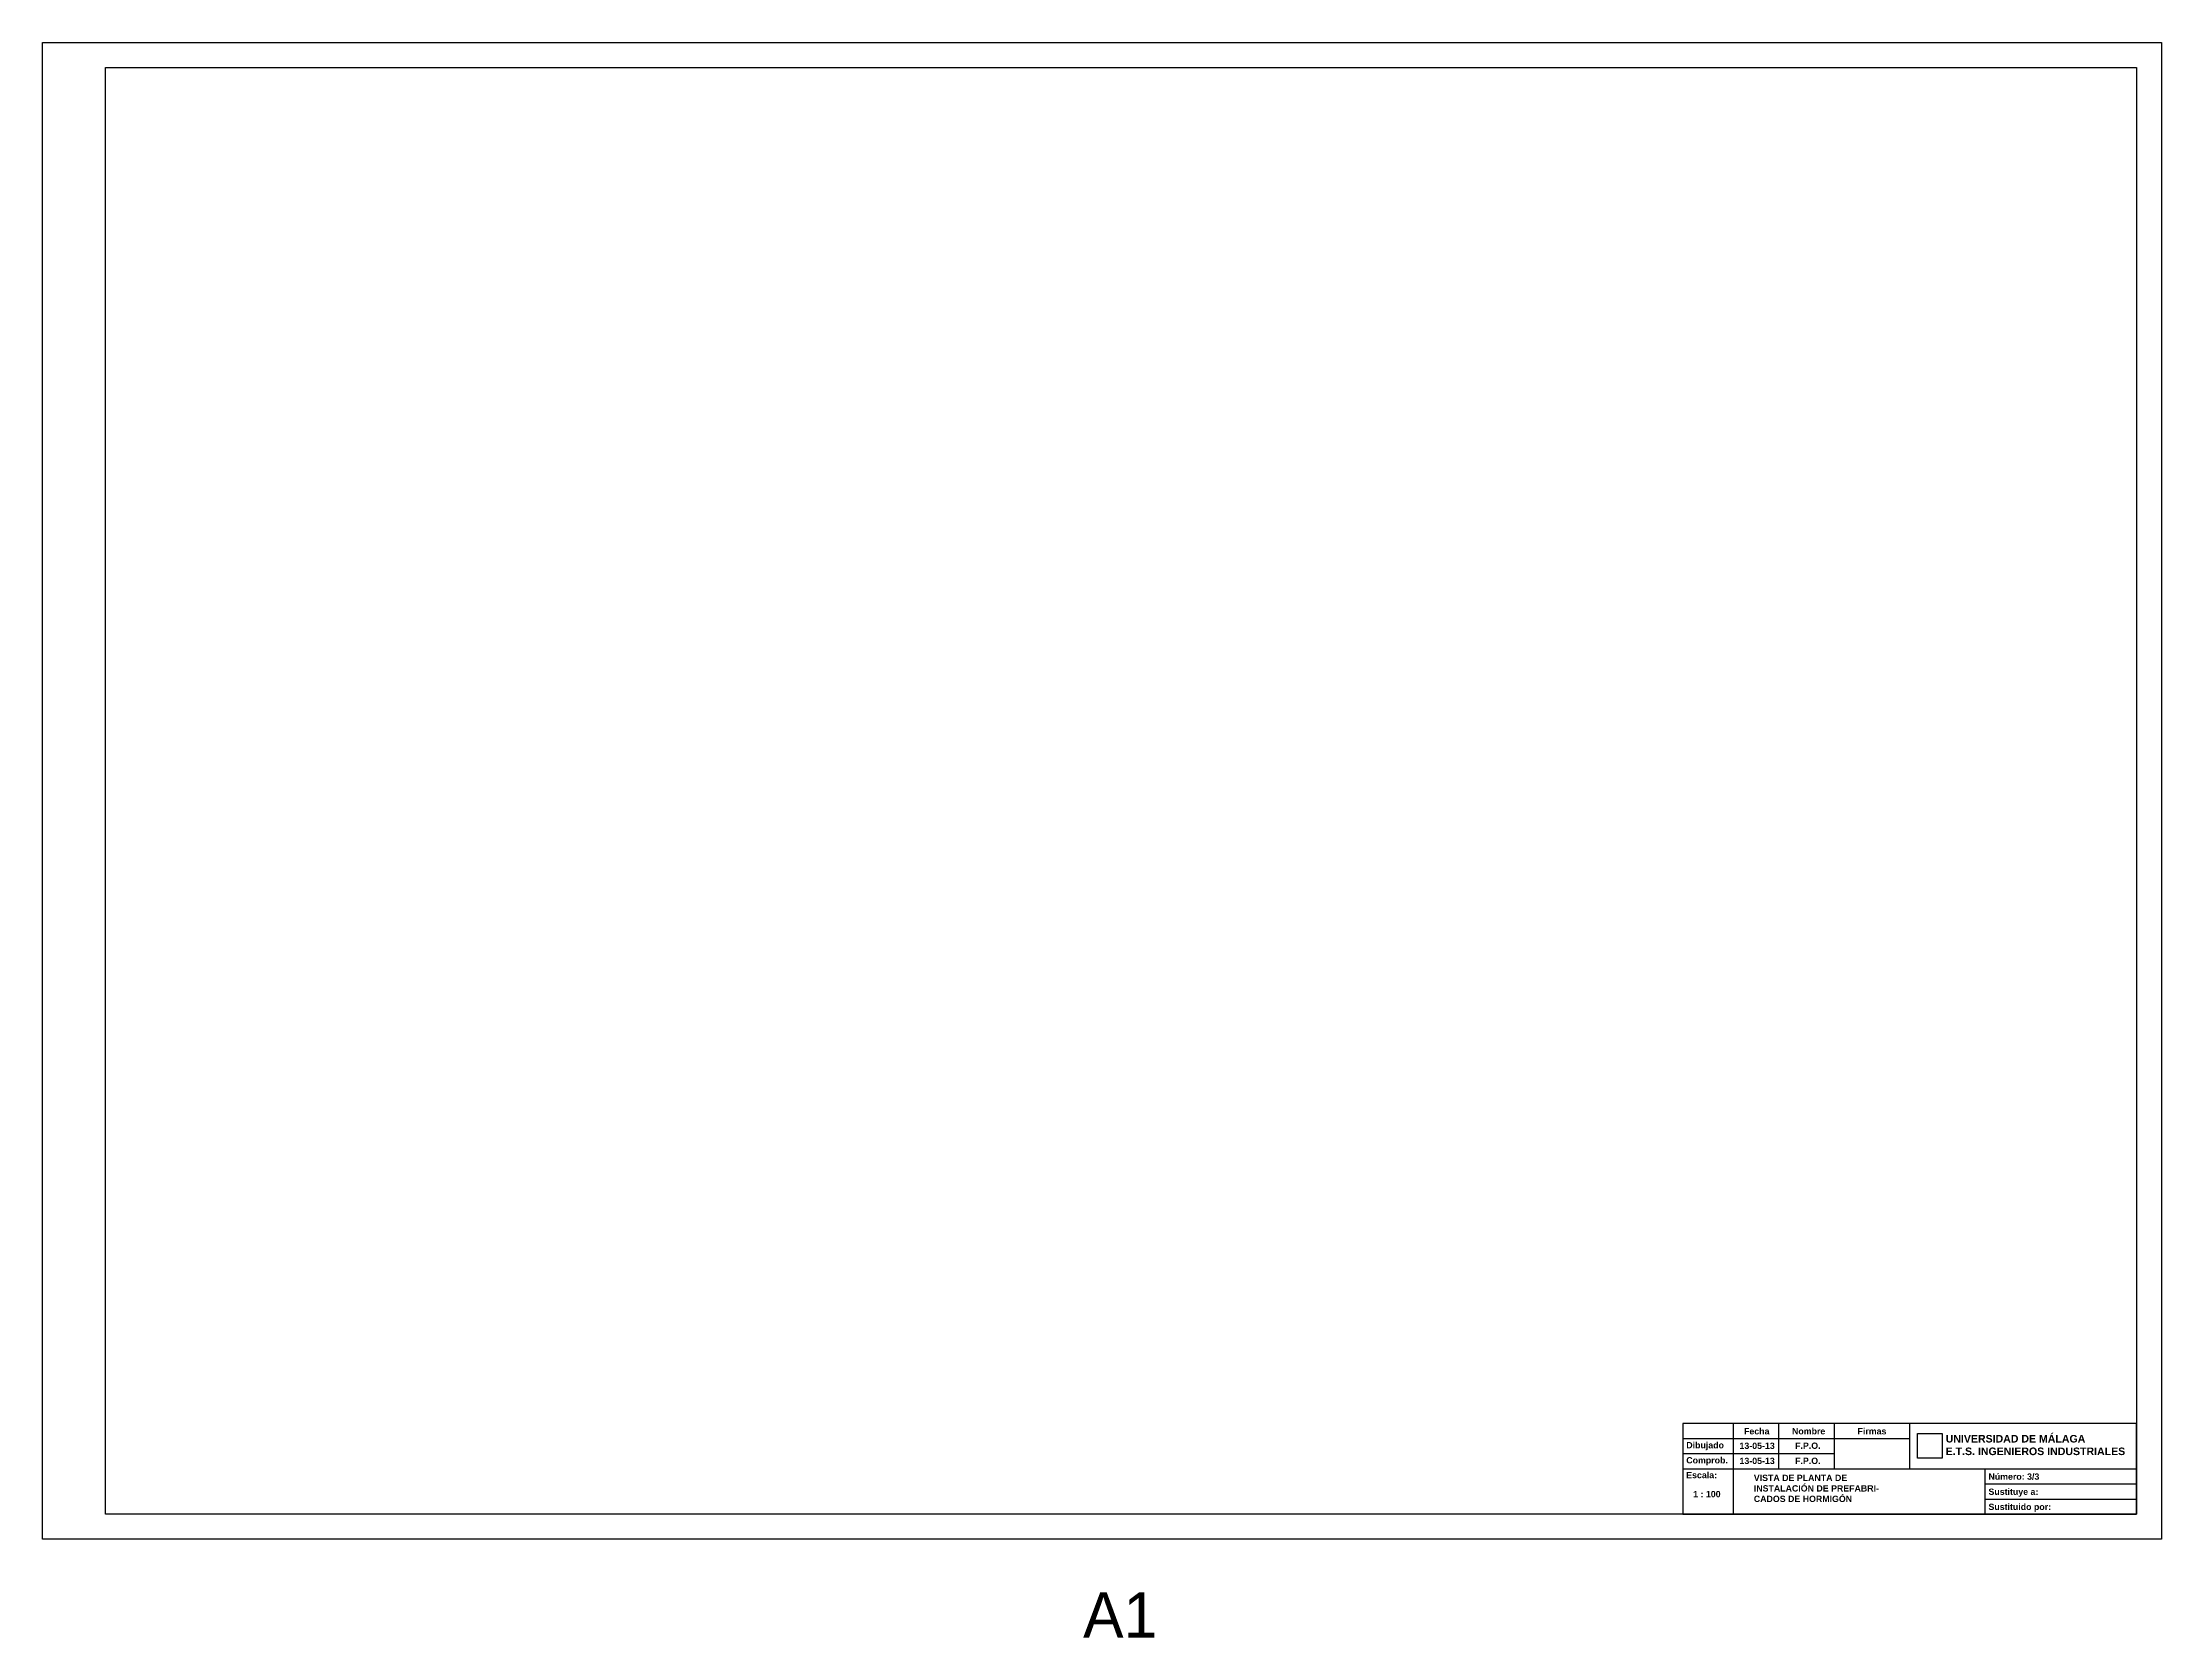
# Model space of a CAD drawing. Extents: x -115306 to 97263, y 46189 to 262006.
# Drawn here: x 94505 to 95346, y 212269 to 212902 of the extents above; entities that cross this region are included whole.
import ezdxf

# ---------------------------------------------------------------- set-up
doc = ezdxf.new("R2010")
doc.units = 0
doc.header["$LTSCALE"] = 508
doc.layers.add('INSTALACION_NUEVA', color=7, linetype='CONTINUOUS')
doc.styles.add('ARIAL-B', font='arialbd.ttf')
picture_1 = doc.add_image_def('image1.png', size_in_pixel=(236, 236))

msp = doc.modelspace()

# ---------------------------------------------------------------- texts
at = {"layer": 'INSTALACION_NUEVA', "linetype": 'Continuous'}
msp.add_text('A1', height=18, dxfattribs=at).set_placement((94918, 212269))
at = {"layer": 'INSTALACION_NUEVA', "char_height": 2.5, "width": 11.6225, "attachment_point": 1, "style": 'ARIAL-B'}
for s, insert in [('Dibujado', (95157.37, 212346.61)), ('Comprob.', (95157.37, 212340.62)), ('Escala:', (95157.34, 212334.75))]:
    msp.add_mtext(s, dxfattribs=dict(at, insert=insert))
at = {"layer": 'INSTALACION_NUEVA', "attachment_point": 1, "style": 'ARIAL-B'}
for s, insert, char_height in [('13-05-13', (95178.49, 212346.37), 2.5), ('Fecha', (95180.29, 212352.14), 2.5), ('Nombre', (95199.33, 212352.16), 2.5), ('F.P.O.', (95200.56, 212346.4), 2.5), ('Firmas', (95225.33, 212352.16), 2.5), ('UNIVERSIDAD DE MÁLAGA\\PE.T.S. INGENIEROS INDUSTRIALES', (95260.31, 212349.42), 3), ('13-05-13', (95178.49, 212340.37), 2.5), ('F.P.O.', (95200.56, 212340.4), 2.5), ('VISTA DE PLANTA DE\\PINSTALACIÓN DE PREFABRI-\\PCADOS DE HORMIGÓN', (95184.17, 212333.64), 2.5), ('Sustituye a:', (95277.29, 212328.14), 2.5), ('Número: 3/3', (95277.29, 212334.14), 2.5), ('1 : 100', (95160.11, 212327.19), 2.5), ('Sustituido por:', (95277.29, 212322.14), 2.5)]:
    msp.add_mtext(s, dxfattribs=dict(at, insert=insert, char_height=char_height))

# ---------------------------------------------------------------- linework, layer by layer
at = {"layer": 'INSTALACION_NUEVA', "linetype": 'Continuous'}
for p, q in [((94505, 212308), (94505, 212902)), ((94505, 212902), (95346, 212902)), ((95346, 212902), (95346, 212308)), ((94530, 212892), (95336, 212892)), ((94530, 212318), (94530, 212892)), ((95336, 212892), (95336, 212318)), ((95336, 212354), (95156, 212354)), ((95156, 212354), (95156, 212318)), ((95176, 212354), (95176, 212318)), ((95194, 212354), (95194, 212336)), ((95216, 212354), (95216, 212336)), ((95246, 212354), (95246, 212336)), ((95336, 212318), (95336, 212354)), ((95156, 212348), (95246, 212348)), ((95156, 212342), (95216, 212342)), ((95156, 212336), (95336, 212336)), ((95276, 212330), (95276, 212336)), ((95276, 212324), (95276, 212330)), ((95276, 212330), (95336, 212330)), ((95276, 212318), (95276, 212324)), ((95276, 212324), (95336, 212324)), ((95336, 212318), (94530, 212318)), ((95156, 212318), (95336, 212318)), ((95156, 212318), (95336, 212318)), ((95346, 212308), (94505, 212308))]:
    msp.add_line(p, q, dxfattribs=at)

msp.set_redraw_order([(e.dxf.handle, doc.entitydb.next_handle()) for e in msp.query("TEXT MTEXT ATTDEF DIMENSION ARC_DIMENSION")])  # texts and dimensions are drawn at this point

# ---------------------------------------------------------------- pictures from other files: only their frames are drawn
at = {"layer": 'INSTALACION_NUEVA', "linetype": 'Continuous'}
image = msp.add_image(picture_1, insert=(95249.13, 212340.22), size_in_units=(9.74, 9.74), dxfattribs=at)
image.dxf.flags = 7

doc.saveas('drawing.dxf')
